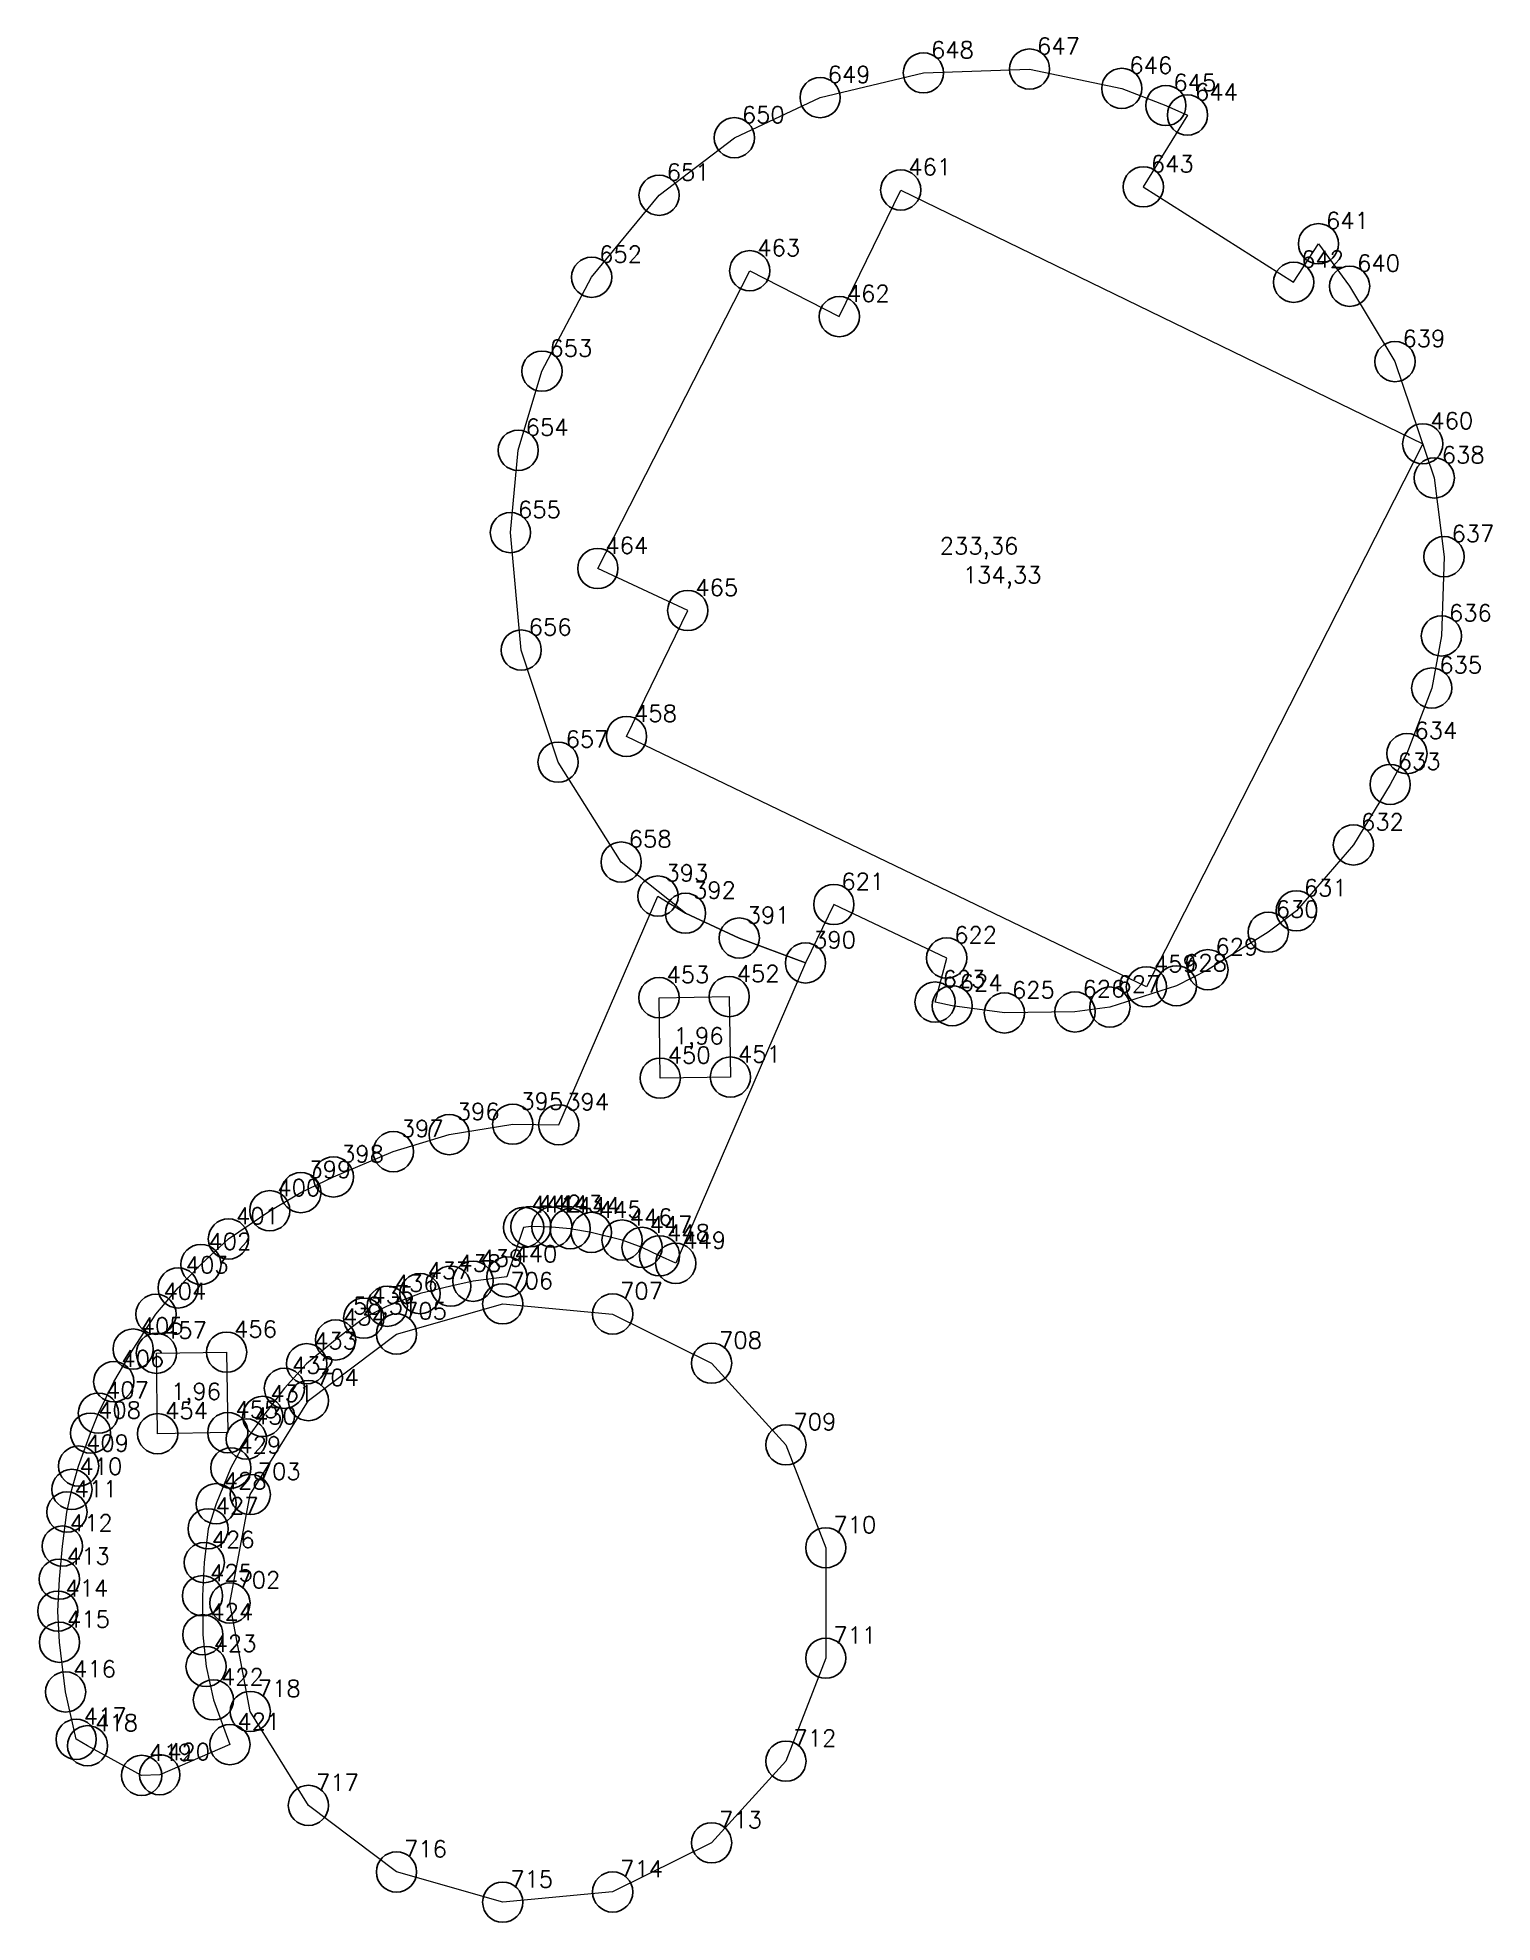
# Model space of a CAD drawing. Extents: x 1391590 to 1398287, y 355684 to 360776.
# Drawn here: x 1392226.11 to 1392253.23, y 356042.09 to 356077.23 of the extents above; entities that cross this region are included whole.
import ezdxf

# ---------------------------------------------------------------- set-up
doc = ezdxf.new("R2010")
doc.units = 0
doc.header["$PDMODE"] = 33
doc.header["$PDSIZE"] = 0.75
doc.layers.add('2 - окн федерального значения', color=7, linetype='Continuous')
doc.styles.get("Standard").update_dxf_attribs({"font": 'simplex.shx'})

msp = doc.modelspace()

# ---------------------------------------------------------------- texts
at = {"color": 7}
for s, p in [('706', (1392234.916, 356053.896)), ('707', (1392236.966, 356053.706)), ('705', (1392232.936, 356053.332)), ('708', (1392238.81, 356052.788)), ('704', (1392231.293, 356052.091)), ('709', (1392240.197, 356051.266)), ('703', (1392230.209, 356050.341)), ('710', (1392240.94, 356049.346)), ('702', (1392229.83, 356048.317)), ('711', (1392240.94, 356047.287)), ('718', (1392230.209, 356046.293)), ('712', (1392240.197, 356045.367)), ('717', (1392231.293, 356044.542)), ('713', (1392238.81, 356043.846)), ('716', (1392232.936, 356043.302)), ('715', (1392234.916, 356042.738)), ('714', (1392236.966, 356042.928))]:
    msp.add_text(s, height=0.3111, dxfattribs=at).set_placement(p)
at = {"layer": '2 - окн федерального значения', "color": 7}
for s, p in [('648', (1392242.76, 356076.848)), ('647', (1392244.739, 356076.918)), ('646', (1392246.459, 356076.558)), ('649', (1392240.834, 356076.387)), ('645', (1392247.281, 356076.238)), ('644', (1392247.684, 356076.061)), ('650', (1392239.235, 356075.638)), ('461', (1392242.337, 356074.664)), ('643', (1392246.86, 356074.722)), ('651', (1392237.832, 356074.566)), ('641', (1392250.126, 356073.662)), ('652', (1392236.574, 356073.036)), ('463', (1392239.522, 356073.157)), ('642', (1392249.663, 356072.944)), ('640', (1392250.707, 356072.869)), ('462', (1392241.192, 356072.303)), ('653', (1392235.648, 356071.285)), ('639', (1392251.553, 356071.465)), ('654', (1392235.205, 356069.81)), ('460', (1392252.071, 356069.932)), ('638', (1392252.285, 356069.295)), ('655', (1392235.06, 356068.275)), ('637', (1392252.467, 356067.827)), ('464', (1392236.689, 356067.607)), ('233,36', (1392242.924, 356067.598)), ('134,33', (1392243.355, 356067.056)), ('134,33', (1392243.355, 356067.056)), ('465', (1392238.366, 356066.822)), ('636', (1392252.418, 356066.348)), ('656', (1392235.261, 356066.085)), ('635', (1392252.238, 356065.377)), ('458', (1392237.225, 356064.474)), ('634', (1392251.776, 356064.156)), ('657', (1392235.948, 356063.995)), ('633', (1392251.463, 356063.58)), ('632', (1392250.778, 356062.451)), ('658', (1392237.125, 356062.133)), ('393', (1392237.811, 356061.499)), ('621', (1392241.09, 356061.342)), ('392', (1392238.324, 356061.179)), ('631', (1392249.714, 356061.222)), ('391', (1392239.326, 356060.715)), ('630', (1392249.19, 356060.824)), ('390', (1392240.561, 356060.252)), ('622', (1392243.194, 356060.344)), ('629', (1392248.065, 356060.124)), ('453', (1392237.83, 356059.603)), ('452', (1392239.139, 356059.623)), ('459', (1392246.918, 356059.806)), ('628', (1392247.479, 356059.825)), ('623', (1392242.977, 356059.522)), ('624', (1392243.297, 356059.453)), ('625', (1392244.27, 356059.319)), ('626', (1392245.586, 356059.339)), ('627', (1392246.238, 356059.428)), ('1,96', (1392237.962, 356058.461)), ('450', (1392237.853, 356058.103)), ('451', (1392239.162, 356058.123)), ('395', (1392235.103, 356057.244)), ('394', (1392235.96, 356057.233)), ('396', (1392233.918, 356057.051)), ('397', (1392232.876, 356056.733)), ('398', (1392231.76, 356056.261)), ('399', (1392231.153, 356055.97)), ('400', (1392230.573, 356055.631)), ('442', (1392235.441, 356055.335)), ('401', (1392229.802, 356055.104)), ('441', (1392235.306, 356055.321)), ('443', (1392235.834, 356055.328)), ('444', (1392236.174, 356055.297)), ('445', (1392236.568, 356055.227)), ('446', (1392237.141, 356055.084)), ('402', (1392229.289, 356054.63)), ('447', (1392237.514, 356054.947)), ('448', (1392237.84, 356054.79)), ('449', (1392238.142, 356054.65)), ('439', (1392234.362, 356054.317)), ('440', (1392234.995, 356054.397)), ('403', (1392228.864, 356054.192)), ('437', (1392233.374, 356054.086)), ('438', (1392233.947, 356054.224)), ('404', (1392228.451, 356053.701)), ('435', (1392232.325, 356053.628)), ('436', (1392232.763, 356053.85)), ('434', (1392231.8, 356053.222)), ('58,31', (1392231.984, 356053.431)), ('405', (1392228.025, 356053.052)), ('457', (1392228.459, 356052.974)), ('456', (1392229.768, 356052.994)), ('433', (1392231.26, 356052.778)), ('406', (1392227.664, 356052.443)), ('432', (1392230.845, 356052.322)), ('407', (1392227.378, 356051.857)), ('1,96', (1392228.591, 356051.832)), ('408', (1392227.231, 356051.484)), ('454', (1392228.482, 356051.474)), ('455', (1392229.791, 356051.494)), ('431', (1392230.441, 356051.796)), ('430', (1392230.136, 356051.375)), ('409', (1392227.008, 356050.87)), ('429', (1392229.847, 356050.834)), ('410', (1392226.884, 356050.435)), ('428', (1392229.574, 356050.167)), ('411', (1392226.791, 356050.014)), ('412', (1392226.705, 356049.379)), ('427', (1392229.423, 356049.7)), ('426', (1392229.351, 356049.07)), ('413', (1392226.649, 356048.762)), ('425', (1392229.318, 356048.452)), ('414', (1392226.62, 356048.166)), ('424', (1392229.324, 356047.724)), ('415', (1392226.652, 356047.584)), ('423', (1392229.385, 356047.134)), ('416', (1392226.766, 356046.658)), ('422', (1392229.521, 356046.511)), ('417', (1392226.963, 356045.776)), ('418', (1392227.175, 356045.655)), ('421', (1392229.829, 356045.677)), ('419', (1392228.184, 356045.102)), ('420', (1392228.52, 356045.115))]:
    msp.add_text(s, height=0.3111, dxfattribs=at).set_placement(p)

# ---------------------------------------------------------------- linework, layer by layer
for p in [(1392234.776, 356053.621), (1392236.826, 356053.431), (1392232.796, 356053.058), (1392238.67, 356052.514), (1392231.153, 356051.817), (1392240.057, 356050.992), (1392230.069, 356050.066), (1392240.8, 356049.072), (1392229.69, 356048.042), (1392240.8, 356047.013), (1392230.069, 356046.019), (1392240.057, 356045.093), (1392231.153, 356044.268), (1392238.67, 356043.571), (1392232.796, 356043.027), (1392236.826, 356042.654), (1392234.776, 356042.464)]:
    msp.add_point(p)
at = {"layer": '2 - окн федерального значения', "color": 7, "lineweight": 20}
for points in [[(1392239.186, 356060.441), (1392238.184, 356060.904), (1392236.985, 356061.858), (1392235.808, 356063.721), (1392235.121, 356065.81), (1392234.92, 356068.001), (1392235.065, 356069.535), (1392235.508, 356071.011), (1392236.434, 356072.762), (1392237.692, 356074.291), (1392239.095, 356075.363), (1392240.694, 356076.112), (1392242.62, 356076.573), (1392244.599, 356076.644), (1392246.319, 356076.283), (1392247.141, 356075.964), (1392247.544, 356075.787), (1392246.72, 356074.448), (1392249.523, 356072.669), (1392249.986, 356073.387), (1392250.567, 356072.594), (1392251.413, 356071.19), (1392252.145, 356069.02), (1392252.327, 356067.552), (1392252.278, 356066.074), (1392252.098, 356065.102), (1392251.636, 356063.881), (1392251.323, 356063.305), (1392250.638, 356062.177), (1392249.574, 356060.948), (1392249.05, 356060.55), (1392247.925, 356059.85), (1392247.339, 356059.551), (1392246.098, 356059.154), (1392245.446, 356059.064), (1392244.13, 356059.045), (1392243.157, 356059.178), (1392242.837, 356059.247), (1392243.054, 356060.069), (1392240.95, 356061.067), (1392240.421, 356059.977), (1392239.186, 356060.441)], [(1392237.085, 356064.2), (1392238.226, 356066.548), (1392236.549, 356067.332), (1392239.382, 356072.883), (1392241.052, 356072.029), (1392242.197, 356074.389), (1392251.931, 356069.657), (1392246.778, 356059.531), (1392237.085, 356064.2)], [(1392237.085, 356064.2), (1392238.226, 356066.548), (1392236.549, 356067.332), (1392239.382, 356072.883), (1392241.052, 356072.029), (1392242.197, 356074.389), (1392251.931, 356069.657), (1392246.778, 356059.531), (1392237.085, 356064.2)], [(1392240.421, 356059.977), (1392238.002, 356054.376), (1392237.7, 356054.516), (1392237.374, 356054.673), (1392237.001, 356054.809), (1392236.428, 356054.952), (1392236.034, 356055.022), (1392235.694, 356055.053), (1392235.301, 356055.06), (1392235.166, 356055.046), (1392234.855, 356054.123), (1392234.222, 356054.042), (1392233.807, 356053.95), (1392233.234, 356053.812), (1392232.623, 356053.576), (1392232.185, 356053.353), (1392231.66, 356052.948), (1392231.12, 356052.504), (1392230.705, 356052.047), (1392230.301, 356051.522), (1392229.996, 356051.1), (1392229.707, 356050.56), (1392229.434, 356049.893), (1392229.283, 356049.426), (1392229.211, 356048.796), (1392229.178, 356048.178), (1392229.184, 356047.45), (1392229.245, 356046.859), (1392229.381, 356046.236), (1392229.689, 356045.402), (1392228.38, 356044.84), (1392228.044, 356044.828), (1392227.035, 356045.381), (1392226.823, 356045.501), (1392226.626, 356046.384), (1392226.512, 356047.31), (1392226.48, 356047.891), (1392226.509, 356048.487), (1392226.565, 356049.104), (1392226.651, 356049.739), (1392226.744, 356050.16), (1392226.868, 356050.596), (1392227.091, 356051.21), (1392227.238, 356051.582), (1392227.524, 356052.169), (1392227.885, 356052.777), (1392228.311, 356053.426), (1392228.724, 356053.917), (1392229.149, 356054.355), (1392229.662, 356054.83), (1392230.433, 356055.357), (1392231.013, 356055.695), (1392231.62, 356055.987), (1392232.736, 356056.458), (1392233.778, 356056.776), (1392234.963, 356056.97), (1392235.82, 356056.959), (1392237.671, 356061.224), (1392238.184, 356060.904), (1392239.186, 356060.441), (1392240.421, 356059.977)], [(1392237.713, 356057.829), (1392237.69, 356059.329), (1392238.999, 356059.349), (1392239.022, 356057.849), (1392237.713, 356057.829)], [(1392229.69, 356048.042), (1392230.069, 356050.066), (1392231.153, 356051.817), (1392232.796, 356053.058), (1392234.776, 356053.621), (1392236.826, 356053.431), (1392238.67, 356052.514), (1392240.057, 356050.992), (1392240.8, 356049.072), (1392240.8, 356047.013), (1392240.057, 356045.093), (1392238.67, 356043.571), (1392236.826, 356042.654), (1392234.776, 356042.464), (1392232.796, 356043.027), (1392231.153, 356044.268), (1392230.069, 356046.019), (1392229.69, 356048.042)], [(1392229.69, 356048.042), (1392230.069, 356050.066), (1392231.153, 356051.817), (1392232.796, 356053.058), (1392234.776, 356053.621), (1392236.826, 356053.431), (1392238.67, 356052.514), (1392240.057, 356050.992), (1392240.8, 356049.072), (1392240.8, 356047.013), (1392240.057, 356045.093), (1392238.67, 356043.571), (1392236.826, 356042.654), (1392234.776, 356042.464), (1392232.796, 356043.027), (1392231.153, 356044.268), (1392230.069, 356046.019), (1392229.69, 356048.042)], [(1392229.69, 356048.042), (1392230.069, 356050.066), (1392231.153, 356051.817), (1392232.796, 356053.058), (1392234.776, 356053.621), (1392236.826, 356053.431), (1392238.67, 356052.514), (1392240.057, 356050.992), (1392240.8, 356049.072), (1392240.8, 356047.013), (1392240.057, 356045.093), (1392238.67, 356043.571), (1392236.826, 356042.654), (1392234.776, 356042.464), (1392232.796, 356043.027), (1392231.153, 356044.268), (1392230.069, 356046.019), (1392229.69, 356048.042)], [(1392228.342, 356051.199), (1392228.319, 356052.699), (1392229.628, 356052.719), (1392229.651, 356051.219), (1392228.342, 356051.199)]]:
    msp.add_lwpolyline(points, close=True, dxfattribs=at)
at = {"layer": '2 - окн федерального значения'}
for p in [(1392242.62, 356076.573), (1392244.599, 356076.644), (1392240.694, 356076.112), (1392246.319, 356076.283), (1392247.141, 356075.964), (1392247.544, 356075.787), (1392239.095, 356075.363), (1392237.692, 356074.291), (1392242.197, 356074.389), (1392246.72, 356074.448), (1392249.986, 356073.387), (1392239.382, 356072.883), (1392236.434, 356072.762), (1392249.523, 356072.669), (1392250.567, 356072.594), (1392241.052, 356072.029), (1392251.413, 356071.19), (1392235.508, 356071.011), (1392235.065, 356069.535), (1392251.931, 356069.657), (1392252.145, 356069.02), (1392234.92, 356068.001), (1392236.549, 356067.332), (1392252.327, 356067.552), (1392238.226, 356066.548), (1392235.121, 356065.81), (1392252.278, 356066.074), (1392252.098, 356065.102), (1392237.085, 356064.2), (1392235.808, 356063.721), (1392251.636, 356063.881), (1392251.323, 356063.305), (1392250.638, 356062.177), (1392236.985, 356061.858), (1392237.671, 356061.224), (1392238.184, 356060.904), (1392240.95, 356061.067), (1392249.574, 356060.948), (1392249.05, 356060.55), (1392239.186, 356060.441), (1392240.421, 356059.977), (1392243.054, 356060.069), (1392247.925, 356059.85), (1392246.778, 356059.531), (1392247.339, 356059.551), (1392237.69, 356059.329), (1392238.999, 356059.349), (1392242.837, 356059.247), (1392243.157, 356059.178), (1392246.098, 356059.154), (1392244.13, 356059.045), (1392245.446, 356059.064), (1392237.713, 356057.829), (1392239.022, 356057.849), (1392233.778, 356056.776), (1392234.963, 356056.97), (1392235.82, 356056.959), (1392232.736, 356056.458), (1392231.62, 356055.987), (1392231.013, 356055.695), (1392230.433, 356055.357), (1392235.166, 356055.046), (1392235.301, 356055.06), (1392235.694, 356055.053), (1392236.034, 356055.022), (1392236.428, 356054.952), (1392229.662, 356054.83), (1392237.001, 356054.809), (1392237.374, 356054.673), (1392229.149, 356054.355), (1392237.7, 356054.516), (1392238.002, 356054.376), (1392228.724, 356053.917), (1392233.807, 356053.95), (1392234.222, 356054.042), (1392234.855, 356054.123), (1392232.623, 356053.576), (1392233.234, 356053.812), (1392228.311, 356053.426), (1392232.185, 356053.353), (1392231.66, 356052.948), (1392227.885, 356052.777), (1392228.319, 356052.699), (1392229.628, 356052.719), (1392231.12, 356052.504), (1392227.524, 356052.169), (1392230.705, 356052.047), (1392227.238, 356051.582), (1392230.301, 356051.522), (1392227.091, 356051.21), (1392228.342, 356051.199), (1392229.651, 356051.219), (1392229.996, 356051.1), (1392226.868, 356050.596), (1392229.707, 356050.56), (1392226.744, 356050.16), (1392226.651, 356049.739), (1392229.434, 356049.893), (1392229.283, 356049.426), (1392226.565, 356049.104), (1392229.211, 356048.796), (1392226.509, 356048.487), (1392226.48, 356047.891), (1392229.178, 356048.178), (1392226.512, 356047.31), (1392229.184, 356047.45), (1392229.245, 356046.859), (1392226.626, 356046.384), (1392229.381, 356046.236), (1392226.823, 356045.501), (1392227.035, 356045.381), (1392229.689, 356045.402), (1392228.044, 356044.828), (1392228.38, 356044.84)]:
    msp.add_point(p, dxfattribs=at)

msp.set_redraw_order([(e.dxf.handle, doc.entitydb.next_handle()) for e in msp.query("TEXT MTEXT ATTDEF DIMENSION ARC_DIMENSION")])  # texts and dimensions are drawn at this point

doc.saveas('drawing.dxf')
